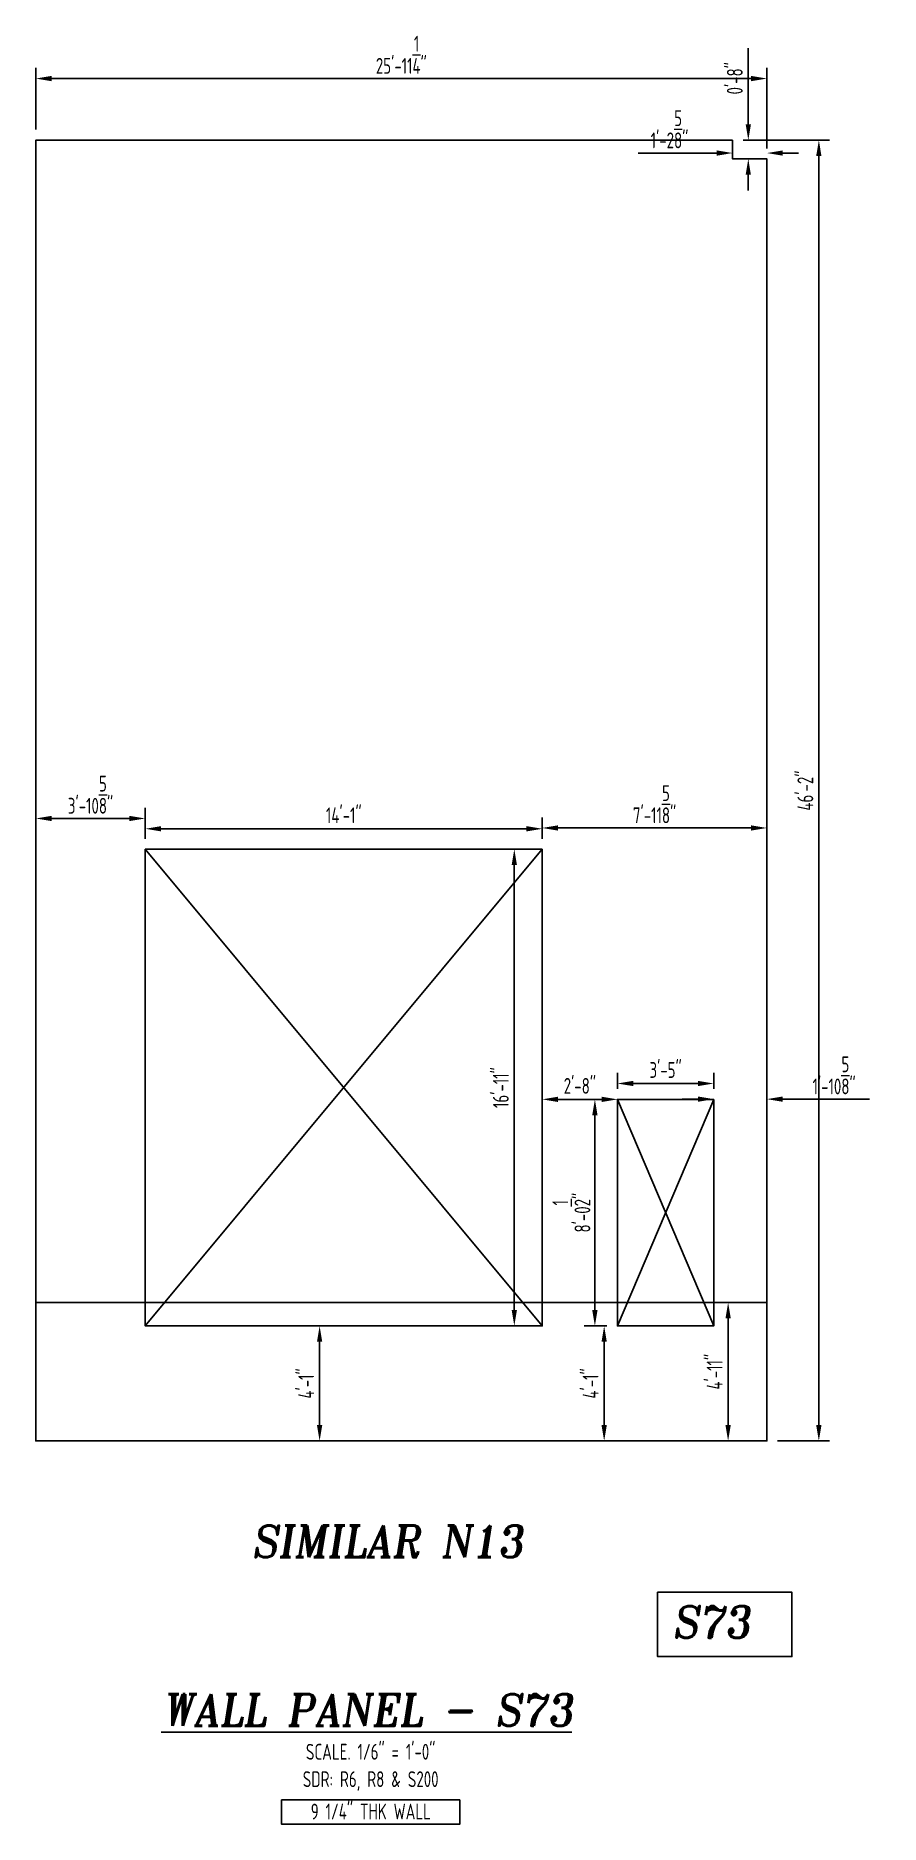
# Model space of a CAD drawing. Header units: inches. Extents: x 10095 to 38568, y -2433 to 4174.
# Drawn here: x 31890 to 32249, y 1179 to 1940 of the extents above; entities that cross this region are included whole.
import ezdxf
from ezdxf.enums import TextEntityAlignment as Align

# ---------------------------------------------------------------- set-up
doc = ezdxf.new("R2010")
doc.units = ezdxf.units.IN
doc.header["$MEASUREMENT"] = 0
doc.layers.get('0').update_dxf_attribs({"linetype": 'CONTINUOUS'})
doc.layers.get('Defpoints').update_dxf_attribs({"linetype": 'CONTINUOUS'})
for name, color, linetype in [('0-25', 7, 'CONTINUOUS'), ('0-35', 3, 'CONTINUOUS'), ('0-35TEXT', 3, 'CONTINUOUS'), ('0-50', 10, 'CONTINUOUS'), ('Hatch', 253, 'CONTINUOUS')]:
    doc.layers.add(name, color=color, linetype=linetype)
doc.layers.add('COVER', color=6, linetype='CONTINUOUS', lineweight=0, plot=False)
doc.styles.add('AR', font='ARCHQUIK.shx', dxfattribs={"width": 0.8})
doc.styles.add('ROMANT', font='romant')
doc.dimstyles.new('CADS_DIM_48', dxfattribs={"dimscale": 48, "dimtxt": 0.09375, "dimasz": 0.09375, "dimexe": 0.0625, "dimexo": 0.0625, "dimgap": 0.09375, "dimtad": 0, "dimtih": 1, "dimtoh": 1, "dimzin": 1, "dimdsep": 46, "dimlunit": 4, "dimtxsty": 'AR', "dimblk": 'CLOSED', "dimcen": 0.1875, "dimadec": 0, "dimazin": 0, "dimtfac": 1, "dimtofl": 0, "dimtmove": 0, "dimatfit": 1, "dimldrblk": 'DOTBLANK', "dimfxl": 1, "dimtzin": 0, "dimarcsym": 0})

msp = doc.modelspace()

# ---------------------------------------------------------------- texts
at = {"color": 7, "linetype": 'Continuous', "style": 'ROMANT', "oblique": 9, "width": 0.95}
msp.add_text('%%UWALL PANEL - S73', height=13.5, dxfattribs=at).set_placement((32031.14921, 1220.47954), align=Align.CENTER)
at = {"layer": '0-35TEXT', "style": 'AR', "width": 0.8}
for s, p in [('SCALE. 1/6" = 1\'-0"', (32032.52109, 1206.03264)), ('SDR: R6, R8 & S200', (32032.52109, 1194.36445)), ('9 1/4" THK WALL', (32032.59801, 1180.57643))]:
    msp.add_text(s, height=6.7498312, dxfattribs=at).set_placement(p, align=Align.CENTER)
at = {"layer": 'COVER', "style": 'ROMANT', "oblique": 9, "width": 0.95}
for s, p in [('SIMILAR N13', (32039.66822, 1292.26942)), ('S73', (32177.57055, 1257.95475))]:
    msp.add_text(s, height=13.5, dxfattribs=at).set_placement(p, align=Align.CENTER)

# ---------------------------------------------------------------- blocks, each defined once
blk = doc.blocks.new('*D253')
at = {"layer": 'COVER', "color": 0, "lineweight": -2, "transparency": 16777216}
for p, q in [((32179.83, 1890.29), (32146.42, 1890.29)), ((32186.58, 1892.27), (32186.58, 1894.79)), ((32201.21, 1892.27), (32201.21, 1894.79)), ((32207.96, 1890.29), (32214.71, 1890.29))]:
    blk.add_line(p, q, dxfattribs=at)
at = {"layer": 'COVER', "color": 0, "transparency": 16777216}
for points in [[(32179.83, 1891.41), (32179.83, 1889.16), (32186.58, 1890.29)], [(32207.96, 1891.41), (32207.96, 1889.16), (32201.21, 1890.29)]]:
    blk.add_solid(points, dxfattribs=at)
at = {"layer": 'Defpoints', "color": 0, "transparency": 16777216}
for p in [(32186.58, 1890.29), (32186.58, 1887.77), (32201.21, 1887.77)]:
    blk.add_point(p, dxfattribs=at)
at = {"layer": 'COVER', "color": 0, "transparency": 16777216, "insert": (32159.75, 1900.41), "char_height": 6.75, "attachment_point": 5, "style": 'AR'}
blk.add_mtext('1\'-2{\\H1.000000x;\\S5/8;}"', dxfattribs=at)
blk = doc.blocks.new('_DotBlank')
at = {"layer": '0-35', "color": 0, "lineweight": -2}
blk.add_line((-0.5, 0), (-1, 0), dxfattribs=at)
blk.add_circle((0, 0), 0.5, dxfattribs=at)
blk = doc.blocks.new('*D254')
at = {"layer": 'COVER', "color": 0, "lineweight": -2, "transparency": 16777216}
for p, q in [((32193.29, 1902.52), (32193.29, 1934.99)), ((32191.08, 1895.77), (32197.79, 1895.77)), ((32191.08, 1887.77), (32197.79, 1887.77)), ((32193.29, 1881.02), (32193.29, 1874.27))]:
    blk.add_line(p, q, dxfattribs=at)
at = {"layer": 'COVER', "color": 0, "transparency": 16777216}
for points in [[(32192.16, 1902.52), (32194.41, 1902.52), (32193.29, 1895.77)], [(32192.16, 1881.02), (32194.41, 1881.02), (32193.29, 1887.77)]]:
    blk.add_solid(points, dxfattribs=at)
at = {"layer": 'Defpoints', "color": 0, "transparency": 16777216}
for p in [(32186.58, 1895.77), (32193.29, 1895.77), (32186.58, 1887.77)]:
    blk.add_point(p, dxfattribs=at)
at = {"layer": 'COVER', "color": 0, "transparency": 16777216, "insert": (32187.55, 1922.13), "char_height": 6.75, "attachment_point": 5, "rotation": 90, "style": 'AR'}
blk.add_mtext('0\'-8"', dxfattribs=at)
blk = doc.blocks.new('*D255')
at = {"layer": 'COVER', "color": 0, "lineweight": -2, "transparency": 16777216}
for p, q in [((31889.96, 1900.27), (31889.96, 1926.51)), ((32194.46, 1922.01), (31896.71, 1922.01)), ((32201.21, 1892.27), (32201.21, 1926.51))]:
    blk.add_line(p, q, dxfattribs=at)
at = {"layer": 'COVER', "color": 0, "transparency": 16777216}
for points in [[(31896.71, 1923.14), (31896.71, 1920.89), (31889.96, 1922.01)], [(32194.46, 1923.14), (32194.46, 1920.89), (32201.21, 1922.01)]]:
    blk.add_solid(points, dxfattribs=at)
at = {"layer": 'Defpoints', "color": 0, "transparency": 16777216}
for p in [(31889.96, 1922.01), (31889.96, 1895.77), (32201.21, 1887.77)]:
    blk.add_point(p, dxfattribs=at)
at = {"layer": 'COVER', "color": 0, "transparency": 16777216, "insert": (32045.58, 1932.14), "char_height": 6.75, "attachment_point": 5, "style": 'AR'}
blk.add_mtext('25\'-11{\\H1.000000x;\\S1/4;}"', dxfattribs=at)
blk = doc.blocks.new('*D256')
at = {"layer": 'COVER', "color": 0, "lineweight": -2, "transparency": 16777216}
for p, q in [((32191.08, 1895.77), (32227.82, 1895.77)), ((32223.32, 1889.02), (32223.32, 1348.52)), ((32205.71, 1341.77), (32227.82, 1341.77))]:
    blk.add_line(p, q, dxfattribs=at)
at = {"layer": 'COVER', "color": 0, "transparency": 16777216}
for points in [[(32222.19, 1889.02), (32224.44, 1889.02), (32223.32, 1895.77)], [(32222.19, 1348.52), (32224.44, 1348.52), (32223.32, 1341.77)]]:
    blk.add_solid(points, dxfattribs=at)
at = {"layer": 'Defpoints', "color": 0, "transparency": 16777216}
for p in [(32186.58, 1895.77), (32201.21, 1341.77), (32223.32, 1341.77)]:
    blk.add_point(p, dxfattribs=at)
at = {"layer": 'COVER', "color": 0, "transparency": 16777216, "insert": (32217.58, 1618.77), "char_height": 6.75, "attachment_point": 5, "rotation": 90, "style": 'AR'}
blk.add_mtext('46\'-2"', dxfattribs=at)
blk = doc.blocks.new('*D257')
at = {"layer": 'COVER', "color": 0, "lineweight": -2, "transparency": 16777216}
for p, q in [((32184.7, 1394.02), (32184.7, 1348.52)), ((32188.64, 1400.77), (32189.2, 1400.77)), ((32188.64, 1341.77), (32189.2, 1341.77))]:
    blk.add_line(p, q, dxfattribs=at)
at = {"layer": 'COVER', "color": 0, "transparency": 16777216}
for points in [[(32183.58, 1394.02), (32185.83, 1394.02), (32184.7, 1400.77)], [(32183.58, 1348.52), (32185.83, 1348.52), (32184.7, 1341.77)]]:
    blk.add_solid(points, dxfattribs=at)
at = {"layer": 'Defpoints', "color": 0, "transparency": 16777216}
for p in [(32184.14, 1400.77), (32184.14, 1341.77), (32184.7, 1341.77)]:
    blk.add_point(p, dxfattribs=at)
at = {"layer": 'COVER', "color": 0, "transparency": 16777216, "insert": (32178.96, 1371.27), "char_height": 6.75, "attachment_point": 5, "rotation": 90, "style": 'AR'}
blk.add_mtext('4\'-11"', dxfattribs=at)
blk = doc.blocks.new('*D258')
at = {"layer": 'COVER', "color": 0, "lineweight": -2, "transparency": 16777216}
for p, q in [((32006.79, 1390.77), (32006.29, 1390.77)), ((32010.79, 1384.02), (32010.79, 1348.52)), ((32006.79, 1341.77), (32006.29, 1341.77))]:
    blk.add_line(p, q, dxfattribs=at)
at = {"layer": 'COVER', "color": 0, "transparency": 16777216}
for points in [[(32009.67, 1384.02), (32011.92, 1384.02), (32010.79, 1390.77)], [(32009.67, 1348.52), (32011.92, 1348.52), (32010.79, 1341.77)]]:
    blk.add_solid(points, dxfattribs=at)
at = {"layer": 'Defpoints', "color": 0, "transparency": 16777216}
for p in [(32011.29, 1390.77), (32010.79, 1341.77), (32011.29, 1341.77)]:
    blk.add_point(p, dxfattribs=at)
at = {"layer": 'COVER', "color": 0, "transparency": 16777216, "insert": (32005.05, 1366.27), "char_height": 6.75, "attachment_point": 5, "rotation": 90, "style": 'AR'}
blk.add_mtext('4\'-1"', dxfattribs=at)
blk = doc.blocks.new('*D259')
at = {"layer": 'COVER', "color": 0, "lineweight": -2, "transparency": 16777216}
for p, q in [((31889.96, 1598.27), (31889.96, 1611.39)), ((31936.58, 1598.27), (31936.58, 1611.39)), ((31929.83, 1606.89), (31896.71, 1606.89))]:
    blk.add_line(p, q, dxfattribs=at)
at = {"layer": 'COVER', "color": 0, "transparency": 16777216}
for points in [[(31896.71, 1608.02), (31896.71, 1605.77), (31889.96, 1606.89)], [(31929.83, 1608.02), (31929.83, 1605.77), (31936.58, 1606.89)]]:
    blk.add_solid(points, dxfattribs=at)
at = {"layer": 'Defpoints', "color": 0, "transparency": 16777216}
for p in [(31889.96, 1606.89), (31889.96, 1593.77), (31936.58, 1593.77)]:
    blk.add_point(p, dxfattribs=at)
at = {"layer": 'COVER', "color": 0, "transparency": 16777216, "insert": (31913.27, 1617.02), "char_height": 6.75, "attachment_point": 5, "style": 'AR'}
blk.add_mtext('3\'-10{\\H1.000000x;\\S5/8;}"', dxfattribs=at)
blk = doc.blocks.new('*D260')
at = {"layer": 'COVER', "color": 0, "lineweight": -2, "transparency": 16777216}
for p, q in [((31936.58, 1598.27), (31936.58, 1607.01)), ((31943.33, 1602.51), (32098.83, 1602.51)), ((32105.58, 1598.27), (32105.58, 1607.01))]:
    blk.add_line(p, q, dxfattribs=at)
at = {"layer": 'COVER', "color": 0, "transparency": 16777216}
for points in [[(31943.33, 1603.63), (31943.33, 1601.38), (31936.58, 1602.51)], [(32098.83, 1603.63), (32098.83, 1601.38), (32105.58, 1602.51)]]:
    blk.add_solid(points, dxfattribs=at)
at = {"layer": 'Defpoints', "color": 0, "transparency": 16777216}
for p in [(32105.58, 1602.51), (31936.58, 1593.77), (32105.58, 1593.77)]:
    blk.add_point(p, dxfattribs=at)
at = {"layer": 'COVER', "color": 0, "transparency": 16777216, "insert": (32021.08, 1608.25), "char_height": 6.75, "attachment_point": 5, "style": 'AR'}
blk.add_mtext('14\'-1"', dxfattribs=at)
blk = doc.blocks.new('*D261')
at = {"layer": 'COVER', "color": 0, "lineweight": -2, "transparency": 16777216}
for p, q in [((32105.58, 1598.27), (32105.58, 1607.35)), ((32201.21, 1598.27), (32201.21, 1607.35)), ((32112.33, 1602.85), (32194.46, 1602.85))]:
    blk.add_line(p, q, dxfattribs=at)
at = {"layer": 'COVER', "color": 0, "transparency": 16777216}
for points in [[(32112.33, 1603.97), (32112.33, 1601.72), (32105.58, 1602.85)], [(32194.46, 1603.97), (32194.46, 1601.72), (32201.21, 1602.85)]]:
    blk.add_solid(points, dxfattribs=at)
at = {"layer": 'Defpoints', "color": 0, "transparency": 16777216}
for p in [(32201.21, 1602.85), (32105.58, 1593.77), (32201.21, 1593.77)]:
    blk.add_point(p, dxfattribs=at)
at = {"layer": 'COVER', "color": 0, "transparency": 16777216, "insert": (32153.4, 1612.97), "char_height": 6.75, "attachment_point": 5, "style": 'AR'}
blk.add_mtext('7\'-11{\\H1.000000x;\\S5/8;}"', dxfattribs=at)
blk = doc.blocks.new('*D262')
at = {"layer": 'COVER', "color": 0, "lineweight": -2, "transparency": 16777216}
for p, q in [((32133.08, 1487.27), (32123.48, 1487.27)), ((32127.98, 1480.52), (32127.98, 1397.52)), ((32133.08, 1390.77), (32123.48, 1390.77))]:
    blk.add_line(p, q, dxfattribs=at)
at = {"layer": 'COVER', "color": 0, "transparency": 16777216}
for points in [[(32126.86, 1480.52), (32129.11, 1480.52), (32127.98, 1487.27)], [(32126.86, 1397.52), (32129.11, 1397.52), (32127.98, 1390.77)]]:
    blk.add_solid(points, dxfattribs=at)
at = {"layer": 'Defpoints', "color": 0, "transparency": 16777216}
for p in [(32137.58, 1487.27), (32127.98, 1390.77), (32137.58, 1390.77)]:
    blk.add_point(p, dxfattribs=at)
at = {"layer": 'COVER', "color": 0, "transparency": 16777216, "insert": (32117.97, 1439.02), "char_height": 6.75, "attachment_point": 5, "rotation": 90, "style": 'AR'}
blk.add_mtext('8\'-0{\\H1.000000x;\\S1/2;}"', dxfattribs=at)
blk = doc.blocks.new('*D263')
at = {"layer": 'COVER', "color": 0, "lineweight": -2, "transparency": 16777216}
for p, q in [((32137.58, 1491.77), (32137.58, 1498.52)), ((32144.33, 1494.02), (32171.83, 1494.02)), ((32178.58, 1491.77), (32178.58, 1498.52))]:
    blk.add_line(p, q, dxfattribs=at)
at = {"layer": 'COVER', "color": 0, "transparency": 16777216}
for points in [[(32144.33, 1495.15), (32144.33, 1492.9), (32137.58, 1494.02)], [(32171.83, 1495.15), (32171.83, 1492.9), (32178.58, 1494.02)]]:
    blk.add_solid(points, dxfattribs=at)
at = {"layer": 'Defpoints', "color": 0, "transparency": 16777216}
for p in [(32178.58, 1494.02), (32137.58, 1487.27), (32178.58, 1487.27)]:
    blk.add_point(p, dxfattribs=at)
at = {"layer": 'COVER', "color": 0, "transparency": 16777216, "insert": (32158.08, 1499.77), "char_height": 6.75, "attachment_point": 5, "style": 'AR'}
blk.add_mtext('3\'-5"', dxfattribs=at)
blk = doc.blocks.new('*D264')
at = {"layer": 'COVER', "color": 0, "lineweight": -2, "transparency": 16777216}
blk.add_line((32130.83, 1487.27), (32112.33, 1487.27), dxfattribs=at)
at = {"layer": 'COVER', "color": 0, "transparency": 16777216}
for points in [[(32112.33, 1488.39), (32112.33, 1486.14), (32105.58, 1487.27)], [(32130.83, 1488.39), (32130.83, 1486.14), (32137.58, 1487.27)]]:
    blk.add_solid(points, dxfattribs=at)
at = {"layer": 'Defpoints', "color": 0, "transparency": 16777216}
for p in [(32105.58, 1487.27), (32105.58, 1487.27), (32137.58, 1487.27)]:
    blk.add_point(p, dxfattribs=at)
at = {"layer": 'COVER', "color": 0, "transparency": 16777216, "insert": (32121.58, 1493.01), "char_height": 6.75, "attachment_point": 5, "style": 'AR'}
blk.add_mtext('2\'-8"', dxfattribs=at)
blk = doc.blocks.new('*D265')
at = {"layer": 'COVER', "color": 0, "lineweight": -2, "transparency": 16777216}
for p, q in [((32171.83, 1487.36), (32165.08, 1487.36)), ((32178.58, 1491.77), (32178.58, 1491.86)), ((32201.21, 1491.77), (32201.21, 1491.86)), ((32207.96, 1487.36), (32244.9, 1487.36))]:
    blk.add_line(p, q, dxfattribs=at)
at = {"layer": 'COVER', "color": 0, "transparency": 16777216}
for points in [[(32171.83, 1488.49), (32171.83, 1486.24), (32178.58, 1487.36)], [(32207.96, 1488.49), (32207.96, 1486.24), (32201.21, 1487.36)]]:
    blk.add_solid(points, dxfattribs=at)
at = {"layer": 'Defpoints', "color": 0, "transparency": 16777216}
for p in [(32178.58, 1487.27), (32201.21, 1487.36), (32201.21, 1487.27)]:
    blk.add_point(p, dxfattribs=at)
at = {"layer": 'COVER', "color": 0, "transparency": 16777216, "insert": (32229.81, 1497.49), "char_height": 6.75, "attachment_point": 5, "style": 'AR'}
blk.add_mtext('1\'-10{\\H1.000000x;\\S5/8;}"', dxfattribs=at)
blk = doc.blocks.new('*D266')
at = {"layer": 'COVER', "color": 0, "lineweight": -2, "transparency": 16777216}
for p, q in [((32133.08, 1390.77), (32127.43, 1390.77)), ((32131.93, 1384.02), (32131.93, 1348.52)), ((32133.08, 1341.77), (32127.43, 1341.77))]:
    blk.add_line(p, q, dxfattribs=at)
at = {"layer": 'COVER', "color": 0, "transparency": 16777216}
for points in [[(32130.8, 1384.02), (32133.05, 1384.02), (32131.93, 1390.77)], [(32130.8, 1348.52), (32133.05, 1348.52), (32131.93, 1341.77)]]:
    blk.add_solid(points, dxfattribs=at)
at = {"layer": 'Defpoints', "color": 0, "transparency": 16777216}
for p in [(32137.58, 1390.77), (32131.93, 1341.77), (32137.58, 1341.77)]:
    blk.add_point(p, dxfattribs=at)
at = {"layer": 'COVER', "color": 0, "transparency": 16777216, "insert": (32126.18, 1366.27), "char_height": 6.75, "attachment_point": 5, "rotation": 90, "style": 'AR'}
blk.add_mtext('4\'-1"', dxfattribs=at)
blk = doc.blocks.new('*D267')
at = {"layer": 'COVER', "color": 0, "lineweight": -2, "transparency": 16777216}
for p, q in [((32101.08, 1593.77), (32089.17, 1593.77)), ((32093.67, 1587.02), (32093.67, 1397.52)), ((32101.08, 1390.77), (32089.17, 1390.77))]:
    blk.add_line(p, q, dxfattribs=at)
at = {"layer": 'COVER', "color": 0, "transparency": 16777216}
for points in [[(32092.55, 1587.02), (32094.8, 1587.02), (32093.67, 1593.77)], [(32092.55, 1397.52), (32094.8, 1397.52), (32093.67, 1390.77)]]:
    blk.add_solid(points, dxfattribs=at)
at = {"layer": 'Defpoints', "color": 0, "transparency": 16777216}
for p in [(32105.58, 1593.77), (32093.67, 1390.77), (32105.58, 1390.77)]:
    blk.add_point(p, dxfattribs=at)
at = {"layer": 'COVER', "color": 0, "transparency": 16777216, "insert": (32087.93, 1492.27), "char_height": 6.75, "attachment_point": 5, "rotation": 90, "style": 'AR'}
blk.add_mtext('16\'-11"', dxfattribs=at)

# ---------------------------------------------------------------- dimensions: what is measured, and where the dimension line sits
at = {"layer": 'COVER'}
for base, p1, p2, angle, picture, middle in [((31889.95783, 1922.01126), (32201.20783, 1887.76645), (31889.95783, 1895.76645), 180, '*D255', (32045.58283, 1932.13626)), ((32193.28825, 1895.76645), (32186.58283, 1887.76645), (32186.58283, 1895.76645), 90, '*D254', (32187.54687, 1922.13024)), ((32186.58283, 1890.28892), (32201.20783, 1887.76645), (32186.58283, 1887.76645), 180, '*D253', (32159.75352, 1900.41392)), ((32223.31701, 1341.76645), (32186.58283, 1895.76645), (32201.20783, 1341.76645), 90, '*D256', (32217.57563, 1618.76645)), ((32093.67449, 1390.76645), (32105.58283, 1593.76645), (32105.58283, 1390.76645), 90, '*D267', (32087.93311, 1492.26645)), ((32127.98002, 1390.76645), (32137.58283, 1487.26645), (32137.58283, 1390.76645), 90, '*D262', (32117.9714, 1439.01645)), ((32184.70087, 1341.76645), (32184.14185, 1400.76645), (32184.14185, 1341.76645), 90, '*D257', (32178.95949, 1371.26645)), ((32010.79171, 1341.76645), (32011.29471, 1390.76645), (32011.29471, 1341.76645), 90, '*D258', (32005.05033, 1366.26645)), ((32131.92511, 1341.76645), (32137.58283, 1390.76645), (32137.58283, 1341.76645), 90, '*D266', (32126.18373, 1366.26645))]:
    dim = msp.add_linear_dim(base=base, p1=p1, p2=p2, angle=angle, dimstyle='CADS_DIM_48', override={"dimscale": 72, "dimgap": 0.03125, "dimtad": 1, "dimtih": 0, "dimtoh": 0, "dimdec": 3, "dimtdec": 3}, dxfattribs=at)
    dim.commit()
    dim.dimension.update_dxf_attribs({"geometry": picture, "text_midpoint": middle})
for base, p2, picture, middle in [((31889.95783, 1606.89145), (31889.95783, 1593.76645), '*D259', (31913.27033, 1606.89145)), ((32105.58283, 1602.50783), (32105.58283, 1593.76645), '*D260', (32021.08283, 1602.50783))]:
    dim = msp.add_linear_dim(base=base, p1=(31936.58283, 1593.76645), p2=p2, dimstyle='CADS_DIM_48', override={"dimscale": 72, "dimgap": 0.03125, "dimtad": 1, "dimtih": 0, "dimtoh": 0, "dimdec": 3, "dimtdec": 3}, dxfattribs=at)
    dim.commit()
    dim.dimension.update_dxf_attribs({"geometry": picture, "text_midpoint": middle, "dimtype": 160})
for base, p1, p2, picture, middle in [((32201.20783, 1602.84696), (32105.58283, 1593.76645), (32201.20783, 1593.76645), '*D261', (32153.39533, 1612.97196)), ((32178.58283, 1494.02393), (32137.58283, 1487.26645), (32178.58283, 1487.26645), '*D263', (32158.08283, 1499.76531)), ((32201.20783, 1487.36173), (32178.58283, 1487.26645), (32201.20783, 1487.26645), '*D265', (32229.80611, 1497.48673)), ((32105.58283, 1487.26645), (32137.58283, 1487.26645), (32105.58283, 1487.26645), '*D264', (32121.58283, 1493.00783))]:
    dim = msp.add_linear_dim(base=base, p1=p1, p2=p2, dimstyle='CADS_DIM_48', override={"dimscale": 72, "dimgap": 0.03125, "dimtad": 1, "dimtih": 0, "dimtoh": 0, "dimdec": 3, "dimtdec": 3}, dxfattribs=at)
    dim.commit()
    dim.dimension.update_dxf_attribs({"geometry": picture, "text_midpoint": middle})

# ---------------------------------------------------------------- linework, layer by layer
at = {"layer": '0-25'}
for points in [[(32105.58283, 1593.76645), (31936.58283, 1390.76645)], [(31936.58283, 1593.76645), (32105.58283, 1390.76645)], [(32178.58283, 1487.26645), (32137.58283, 1390.76645)], [(32137.58283, 1487.26645), (32178.58283, 1390.76645)]]:
    msp.add_lwpolyline(points, dxfattribs=at)
at = {"layer": '0-35'}
for points in [[(32186.58283, 1895.76645), (31889.95783, 1895.76645), (31889.95783, 1341.76645), (32201.20783, 1341.76645), (32201.20783, 1887.76645), (32186.58283, 1887.76645)], [(32105.58283, 1593.76645), (32105.58283, 1390.76645), (31936.58283, 1390.76645), (31936.58283, 1593.76645)], [(32178.58283, 1487.26645), (32137.58283, 1487.26645), (32137.58283, 1390.76645), (32178.58283, 1390.76645)], [(32154.69655, 1277.34148), (32211.8823, 1277.34148), (32211.8823, 1249.92417), (32154.69655, 1249.92417)]]:
    msp.add_lwpolyline(points, close=True, dxfattribs=at)
at = {"layer": '0-50'}
msp.add_lwpolyline([(32070.46451, 1188.90763), (31994.57767, 1188.90763), (31994.57767, 1178.55127), (32070.46451, 1178.55127)], close=True, dxfattribs=at)
at = {"layer": 'Hatch'}
msp.add_line((31889.95783, 1400.76645), (32201.20783, 1400.76645), dxfattribs=at)

msp.set_redraw_order([(e.dxf.handle, doc.entitydb.next_handle()) for e in msp.query("TEXT MTEXT ATTDEF DIMENSION ARC_DIMENSION")])  # texts and dimensions are drawn at this point

doc.saveas('drawing.dxf')
